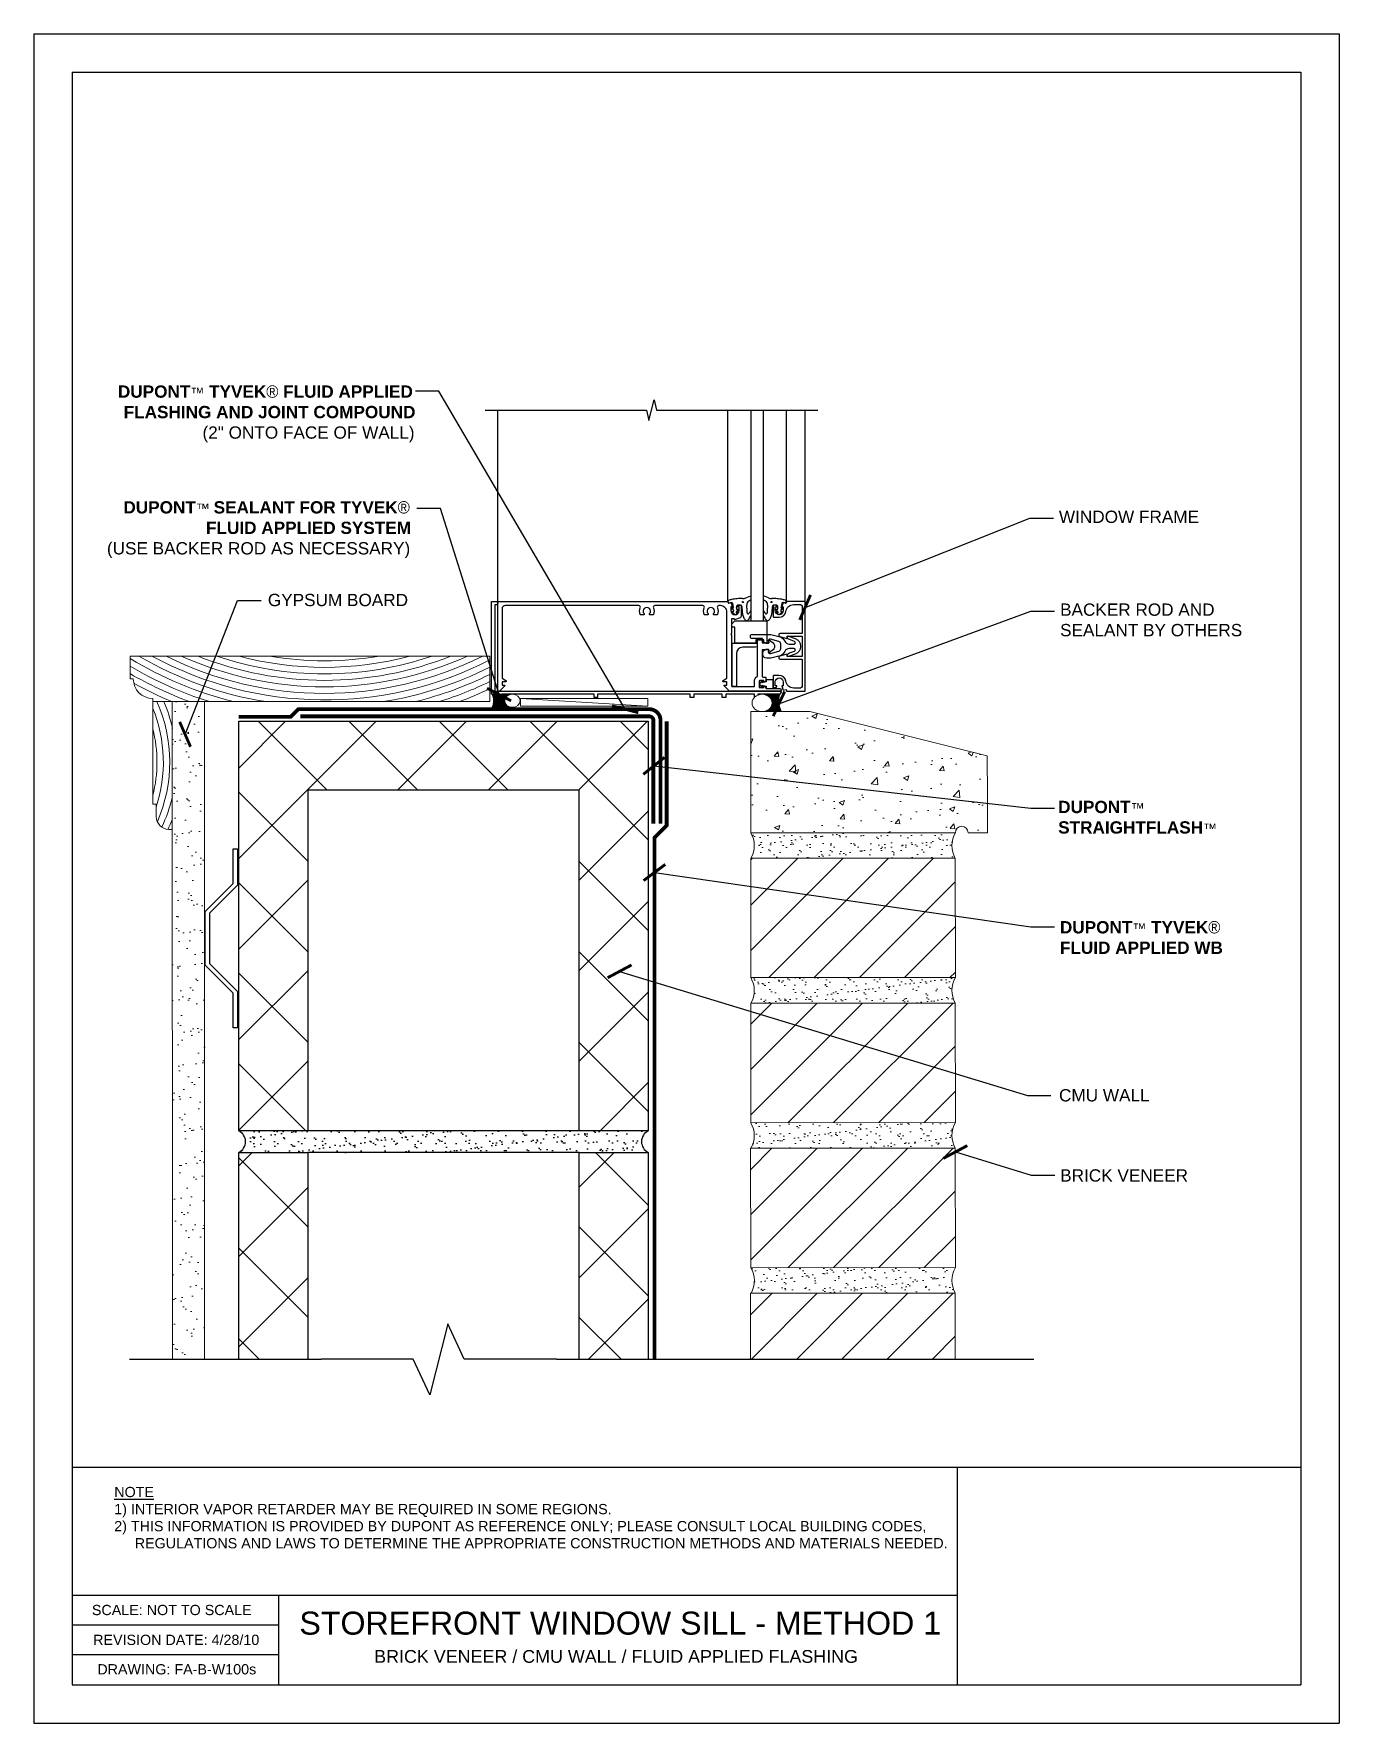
# Model space of a CAD drawing. Extents: x 279 to 304.5, y 2 to 35.
import ezdxf

# ---------------------------------------------------------------- set-up
doc = ezdxf.new("R2010")
doc.units = 0
doc.header["$LTSCALE"] = 1.5
doc.header["$MEASUREMENT"] = 0
doc.linetypes.add('DASHED2', pattern=[0.375, 0.25, -0.125])
doc.layers.get('0').update_dxf_attribs({"color": 8, "linetype": 'CONTINUOUS'})
for name, color, linetype in [('8x11-ttb$0$B', 5, 'CONTINUOUS'), ('CMU', 250, 'CONTINUOUS'), ('DuPont Self-Adhered Flashing', 252, 'CONTINUOUS'), ('SEALANT', 250, 'CONTINUOUS'), ('Storefront Window', 250, 'CONTINUOUS'), ('STRUCTURE', 250, 'CONTINUOUS'), ('TEXT', 7, 'CONTINUOUS'), ('Tyvek FA Flashing and Joint Treatment', 150, 'DASHED2'), ('Tyvek FA WB', 10, 'DASHED2')]:
    doc.layers.add(name, color=color, linetype=linetype)
for name, color, linetype, lineweight in [('A-Backer Rod', 250, 'CONTINUOUS', 15), ('A-Sealant', 250, 'CONTINUOUS', 15), ('brick', 250, 'CONTINUOUS', 5), ('Gyp Board', 250, 'CONTINUOUS', 20), ('Shims', 250, 'CONTINUOUS', 25), ('Wood', 250, 'CONTINUOUS', 20)]:
    doc.layers.add(name, color=color, linetype=linetype, lineweight=lineweight)
doc.layers.add('VIEWPORT', color=7, linetype='CONTINUOUS', plot=False)
doc.styles.add('DETAILS', font='sanss___.ttf', dxfattribs={"height": 1})
doc.dimstyles.new('ARCH_1_1-2_IN', dxfattribs={"dimscale": 0, "dimtxt": 0.09375, "dimasz": 0.09375, "dimexe": 0.0625, "dimexo": 0.0625, "dimgap": 0.0625, "dimtad": 1, "dimdec": 4, "dimlfac": 8, "dimzin": 3, "dimdsep": 46, "dimlunit": 4, "dimtxsty": 'Standard', "dimblk1": 'ARCHTICK', "dimblk2": 'ARCHTICK', "dimsah": 1, "dimcen": 0.0625, "dimdle": 0.0625, "dimclrd": 256, "dimclre": 256, "dimclrt": 256, "dimadec": 0, "dimazin": 0, "dimtfac": 1, "dimtdec": 4, "dimtmove": 0, "dimatfit": 3, "dimldrblk": 'ARCHTICK', "dimfxl": 1, "dimfrac": 2, "dimtolj": 1, "dimtzin": 0, "dimlwd": -1, "dimlwe": -1, "dimarcsym": 0})
pattern_1 = [(37.50000000000001, (178.3691085009879, 174.1553081986404), (-0.009449003716441223, 0.2890235653519738), [0, -0.228, 0, -0.255, 0, -0.24375]), (7.499999999999999, (178.3691085009879, 174.1553081986404), (0.2654665057901591, 0.423321909784461), [0, -0.123, 0, -0.2055, 0, -0.07875]), (327.5, (178.1846085009879, 174.1553081986404), (0.4671212792627242, 0.0008488580305446746), [0, -0.075, 0, -0.27, 0, -0.3525]), (317.5, (178.1846085009879, 174.1553081986404), (0.450918990685844, 0.1316513347401374), [0, -0.0375, 0, -0.177, 0, -0.2025])]

msp = doc.modelspace()

# ---------------------------------------------------------------- texts
at = {"layer": 'TEXT', "attachment_point": 1, "style": 'DETAILS'}
for s, insert, char_height, width in [('\\pi0.84952;{\\fSansSerif|b1|i0|c2|p2;DUPONT\\fArial|b0|i0|c0|p32;\\H0.8125x;™\\fSansSerif|b1|i0|c2|p2;\\H1.2308x; TYVEK\\fSymbol|b0|i0|c2|p18;â\\fSansSerif|b1|i0|c2|p2; FLUID APPLIED \\P\\pi0.96236;FLASHING AND JOINT COMPOUND\\fSansSerif|b0|i0|c2|p2; \\P\\pi2.5022;(2" ONTO FACE OF WALL)}', (279.7700346674609, 28.12896312279622, 2.979996827461446e-09), 0.239999999976, 6.521350676943849), ('\\pi1.5423;{\\fSansSerif|b1|i0|c2|p2;DUPONT\\fArial|b0|i0|c0|p32;\\H0.8125x;™\\fArial|b1|i0|c0|p32; \\H1.2308x;SEALANT FOR TYVEK\\fSymbol|b0|i0|c2|p18;â\\fArial|b0|i0|c0|p32; \\P\\pi3.1562;\\fArial|b1|i0|c0|p32;FLUID APPLIED SYSTEM\\P\\pi1.2207;\\fArial|b0|i0|c0|p32;\\H0.99998x;(USE BACKER ROD AS NECESSARY)}', (279.1846833739353, 25.86773493802247, 2.979996827461446e-09), 0.239999999976, 7.112845512646311), ('WINDOW FRAME', (299.0014377962702, 25.68326061697206, 2.979996827461446e-09), 0.239999999976, 6.521350676943849), ('GYPSUM BOARD', (283.5490445935798, 24.05805088612942, 2.979996827461446e-09), 0.239999999976, 6.521350676943849), ('BACKER ROD AND\\PSEALANT BY OTHERS', (299.0243469024691, 23.86982798270787, 2.979996827461446e-09), 0.239999999976, 6.521350676943849), ('{\\fSansSerif|b1|i0|c2|p2;DUPONT\\fArial|b0|i0|c0|p32;\\H0.8125x;™\\fArial|b1|i0|c0|p32; \\P\\H1.2308x;STRAIGHTFLASH\\fArial|b0|i0|c0|p32;\\H0.81248x;™}', (298.9866377300776, 20.01549247999486, 2.979996827461446e-09), 0.239999999976, 6.521350676943849), ('{\\fSansSerif|b1|i0|c2|p2;DUPONT\\fArial|b0|i0|c0|p32;\\H0.8125x;™\\fSansSerif|b1|i0|c2|p2;\\H1.2308x; TYVEK\\fSymbol|b0|i0|c2|p18;â\\fSansSerif|b1|i0|c2|p2; \\PFLUID APPLIED WB}', (299.0204955730945, 17.66515240901754, 2.979996827461446e-09), 0.239999999976, 6.521350676943849), ('CMU WALL', (299.0030908974477, 14.38290157076881, 2.979996827461446e-09), 0.239999999976, 6.521350676943849), ('BRICK VENEER', (299.0265782620756, 12.81749103151071, 2.979996827461446e-09), 0.239999999976, 6.521350676943849), ('{\\LNOTE\\P}1) INTERIOR VAPOR RETARDER MAY BE REQUIRED IN SOME REGIONS.\\P\\pi-0.4,l0.4;2) THIS INFORMATION IS PROVIDED BY DUPONT AS REFERENCE ONLY; PLEASE CONSULT LOCAL BUILDING CODES, REGULATIONS AND LAWS TO DETERMINE THE APPROPRIATE CONSTRUCTION METHODS AND MATERIALS NEEDED.', (280.548081246588, 6.614203653627122, 5.959993654922892e-09), 0.2, 16.26451670448571), ('\\pi-0.033334,l0.033334,t0.1;SCALE: NOT TO SCALE', (280.1115735733529, 4.309273960608615, 2.979996827461446e-09), 0.2, 16.26451670448571), ('\\pi0.61966;{\\H0.9x;STOREFRONT WINDOW SILL - METHOD 1 \\P\\pi2.0817;\\H0.55556x;BRICK VENEER / CMU WALL / FLUID APPLIED FLASHING}', (283.5445473111981, 4.177565768573402, 2.979996827461446e-09), 0.5, 13.39364764594225), ('\\pi-0.033334,l0.033334,t0.1;DRAWING: FA-B-W100s', (280.2178161588982, 3.151201285980392, 2.979996827461446e-09), 0.2, 16.26451670448571)]:
    msp.add_mtext(s, dxfattribs=dict(at, insert=insert, char_height=char_height, width=width))

# ---------------------------------------------------------------- blocks, each defined once
blk = doc.blocks.new('_ArchTick')
at = {"color": 0, "linetype": 'ByBlock', "const_width": 0.15}
blk.add_lwpolyline([(-0.5, -0.5), (0.5, 0.5)], dxfattribs=at)
blk = doc.blocks.new('Revsion Date')
at = {"layer": 'TEXT', "insert": (0.000131622949083976, 0.2031688605532622, 2.979996827461446e-09), "char_height": 0.2, "width": 16.26451670448571, "attachment_point": 1, "style": 'DETAILS'}
blk.add_mtext('\\pi-0.033334,l0.033334,t0.1;REVISION DATE: 4/28/10', dxfattribs=at)

# ---------------------------------------------------------------- hatches: boundary and pattern name
at = {"layer": 'brick', "lineweight": 15}
h = msp.add_hatch(dxfattribs=at)
h.set_pattern_fill('AR-CONC', color=256, scale=0.15, style=0)
h.set_pattern_definition([(49.99999999999999, (178.3691085009879, 174.1553081986404), (1.07589027390113, -0.09412820247389266), [0.1125, -1.2375]), (355, (178.3691085009879, 174.1553081986404), (-0.2081270004195, 1.128288200550018), [0.09, -0.9899999999999999]), (100.4514, (178.4587660209879, 174.1474641886404), (0.8677640725710324, 1.03415931309143), [0.0956102849999999, -1.051713167999998]), (46.18420000000001, (178.3691085009879, 174.4553081986404), (1.600861572938467, -0.2482785214935271), [0.16875, -1.85625]), (96.6356, (178.5025136184879, 174.4346182381404), (1.401994058323055, 1.461176806350662), [0.1434154319999998, -1.577569499999998]), (351.1842, (178.3691085009879, 174.4553081986404), (1.401992917700441, 1.461177901387987), [0.135, -1.485]), (21, (178.5191085009879, 174.3803081986404), (0.8953605781776924, -0.6039283359980082), [0.1125, -1.2375]), (326.0000000000001, (178.5191085009879, 174.3803081986404), (0.3649729978823726, 1.087725067570279), [0.09, -0.9899999999999999]), (71.4514, (178.5937218504879, 174.3299807896404), (1.260333942872235, 0.4837957450649286), [0.095610285, -1.051713168]), (37.50000000000001, (178.3691085009879, 174.1553081986404), (0.018239782975936, 0.4993407807469672), [0, -0.9779999999999999, 0, -1.005, 0, -0.9937499999999999]), (7.499999999999999, (178.3691085009879, 174.1553081986404), (0.3946043061632229, 0.5916175678235404), [0, -0.573, 0, -0.9555, 0, -0.37875]), (327.5, (178.0346085009879, 174.1553081986404), (0.8007336542586136, -0.0338323076015697), [0, -0.375, 0, -1.17, 0, -1.5525]), (317.5, (177.8846085009879, 174.1553081986404), (0.8747792540135794, 0.1501574734984764), [0, -0.4875, 0, -0.7769999999999999, 0, -1.1025])])
edge = h.paths.add_edge_path()
edge.add_line((296.6238914215507, 19.39171896284319), (292.9822142742928, 19.39171896284319))
edge.add_line((292.9822142742928, 19.39171896284319), (292.9822142742928, 21.06995702072896))
edge.add_line((292.9822142742928, 21.06995702072896), (292.9822142742928, 21.75760445043309))
edge.add_line((292.9822142742928, 21.75760445043309), (294.1383635080297, 21.75760445043309))
edge.add_line((294.1383635080297, 21.75760445043309), (297.6019086531534, 20.89171816415225))
edge.add_line((297.6019086531534, 20.89171816415225), (297.6033122384229, 20.1083252868755))
edge.add_line((297.6033122384229, 20.1083252868755), (297.6033122384229, 19.39193593101274))
edge.add_line((297.6033122384229, 19.39193593101274), (297.2283122384229, 19.39193593101274))
edge.add_arc((297.1033122384229, 19.39193593101274), 0.125, 0, 180)
edge.add_line((296.9783122384229, 19.39193593101274), (296.6238914215507, 19.39193593101274))
at = {"layer": 'brick'}
h = msp.add_hatch(dxfattribs=at)
h.set_pattern_fill('AR-SAND', color=256, scale=0.15, style=0)
h.set_pattern_definition(pattern_1)
edge = h.paths.add_edge_path()
edge.add_line((292.9837622007831, 18.89407510536495), (296.9769053236654, 18.89672620940496))
edge.add_arc((297.3969481983992, 19.14290864718589), 0.4868693965391097, 149.2667922168358, 210.374091206803, ccw=False)
edge.add_line((296.9784565782813, 19.39171896284319), (292.9822142742928, 19.39171896284327))
edge.add_arc((292.5589141914326, 19.14157794729144), 0.4916843375690849, -30.22370756333339, 30.58014467202571, ccw=False)
h = msp.add_hatch(dxfattribs=at)
h.set_pattern_fill('_USER', color=256, scale=0.625, angle=45, style=0, pattern_type=0)
h.set_pattern_definition([(45, (-76.84190463290682, -71.65662656257297), (-0.4419417382415922, 0.4419417382415922), [])])
h.paths.add_polyline_path([(292.9837622007831, 18.89407510536495), (296.9769053250279, 18.89672415561762), (296.9784532501559, 16.56340240178571), (292.982214274293, 16.56075129774581)])
h = msp.add_hatch(dxfattribs=at)
h.set_pattern_fill('AR-SAND', color=256, scale=0.15, style=0)
h.set_pattern_definition(pattern_1)
edge = h.paths.add_edge_path()
edge.add_line((296.9784532501559, 10.89673573511914), (292.9859752967748, 10.89408712614065))
edge.add_arc((292.5582742075204, 10.6427558927863), 0.4960802461384912, -29.732239076246685, 30.439896380095092, ccw=False)
edge.add_line((292.9890467757094, 10.39672620940507), (296.9769053236656, 10.39672620940507))
edge.add_arc((297.4061543394104, 10.64540450176484), 0.4960802461385166, 149.560103619913, 210.0851456523471, ccw=False)
edge = h.paths.add_edge_path()
edge.add_line((296.9784532501559, 13.73006906845245), (292.9822142742929, 13.7274179644125))
edge.add_arc((292.5545131850386, 13.47608673105807), 0.4960802461384364, 12.252309427422517, 30.439896380110326, ccw=False)
edge.add_line((293.0392939898611, 13.5813634230864), (293.0464077723512, 13.54039322825175))
edge.add_arc((292.5545131850322, 13.47608673105809), 0.4960802461448134, -3.5787681338215975, 7.448167104261813, ccw=False)
edge.add_line((293.0496260389463, 13.44512106451969), (293.043725337451, 13.39382446424747))
edge.add_arc((292.5545131850386, 13.47608673105816), 0.4960802461384079, 330.26809278390283, 350.45486436981884, ccw=False)
edge.add_line((292.9852871782371, 13.23005954273833), (296.9769053236656, 13.23005954273833))
edge.add_arc((297.4061543394103, 13.47873783509818), 0.4960802461384073, 149.5601036199082, 210.0851456523646, ccw=False)
edge = h.paths.add_edge_path()
edge.add_line((296.9784532501559, 16.56340240178571), (292.9822142742929, 16.56075129774581))
edge.add_arc((292.5545131850386, 16.30942006439149), 0.4960802461383806, -30.08514565237209, 30.439896380099412, ccw=False)
edge.add_line((292.9837622007832, 16.06074177203161), (296.9769053236656, 16.06339287607165))
edge.add_arc((297.4061543394103, 16.31207116843146), 0.4960802461383931, 149.5601036199111, 210.0851456523617, ccw=False)
h = msp.add_hatch(dxfattribs=at)
h.set_pattern_fill('_USER', color=256, scale=0.625, angle=45, style=0, pattern_type=0)
h.set_pattern_definition([(45, (178.3691085009879, 174.1553081986404), (-0.4419417382415922, 0.4419417382415922), [])])
h.paths.add_polyline_path([(292.9837622007832, 16.06074177203163), (296.9769053236654, 16.06339287607165), (296.9784532501559, 13.73006906845245), (292.9837622007832, 13.73006906845245)])
h = msp.add_hatch(dxfattribs=at)
h.set_pattern_fill('_USER', color=256, scale=0.625, angle=45, style=0, pattern_type=0)
h.set_pattern_definition([(45, (178.3691085009878, 171.3219748653073), (-0.4419417382415922, 0.4419417382415922), [])])
h.paths.add_polyline_path([(292.9837622007831, 13.22740843869855), (296.9769053236653, 13.23005954273856), (296.9784532501558, 10.89673573511936), (292.9837622007831, 10.89673573511936)])
h = msp.add_hatch(dxfattribs=at)
h.set_pattern_fill('_USER', color=256, scale=0.625, angle=45, style=0, pattern_type=0)
h.set_pattern_definition([(45, (178.3691085009879, 168.4886415319738), (-0.4419417382415922, 0.4419417382415922), [])])
h.paths.add_polyline_path([(292.9837622489657, 9.11087889115106), (296.977657594537, 9.110880157544756), (296.9769053236654, 10.39672620940505), (292.9837622007832, 10.39407510536503)])
at = {"layer": 'CMU'}
h = msp.add_hatch(dxfattribs=at)
h.set_pattern_fill('ANSI37', color=256, scale=10, style=0)
h.set_pattern_definition([(45, (-213.9988518759426, -71.50726222722668), (-0.8838834764831843, 0.8838834764831844), []), (135, (-213.9988518759426, -71.50726222722668), (-0.8838834764831844, -0.8838834764831843), [])])
h.paths.add_polyline_path([(290.9800539622776, 21.56811082484504), (289.6326855412237, 21.56811082484504), (284.3274223833291, 21.56811082484504), (282.9800539622751, 21.56811082484504), (282.9800539622751, 13.56811082484469), (284.3274223833291, 13.56811082484469), (284.3274223833291, 20.22074240379109), (289.6326855412237, 20.22074240379109), (289.6326855412239, 13.56811082484469), (290.9800539622776, 13.56811082484469)])
h = msp.add_hatch(dxfattribs=at)
h.set_pattern_fill('AR-SAND', color=256, scale=0.15, style=0)
h.set_pattern_definition([(37.50000000000001, (-127.0638196105963, 0.5887882811710767), (-0.009449003716441223, 0.2890235653519738), [0, -0.228, 0, -0.255, 0, -0.24375]), (7.499999999999999, (-127.0638196105963, 0.5887882811710767), (0.2654665057901591, 0.423321909784461), [0, -0.123, 0, -0.2055, 0, -0.07875]), (327.5, (-127.2483196105964, 0.5887882811710767), (0.4671212792627242, 0.0008488580305446746), [0, -0.075, 0, -0.27, 0, -0.3525]), (317.5, (-127.2483196105964, 0.5887882811710767), (0.450918990685844, 0.1316513347401374), [0, -0.0375, 0, -0.177, 0, -0.2025])])
h.paths.add_polyline_path([(289.6326855412239, 13.14705819326576), (290.9800539622776, 13.14705819326576, -0.626566807474878), (290.9800539622777, 13.56811082484475), (282.9800539622753, 13.56811082484469, -0.6265668074746842), (282.9800539622754, 13.14705819326576), (284.3274223833291, 13.14705819326576)])
h = msp.add_hatch(dxfattribs=at)
h.set_pattern_fill('ANSI37', color=256, scale=10, style=0)
h.set_pattern_definition([(45, (-127.0638196105963, 0.5887882811710767), (-0.8838834764831843, 0.8838834764831844), []), (135, (-127.0638196105963, 0.5887882811710767), (-0.8838834764831844, -0.8838834764831843), [])])
h.paths.add_polyline_path([(284.3274223833291, 13.14705819326576), (282.9800539622752, 13.14705819326576), (282.9800539622752, 9.110877687946466), (284.3274223833291, 9.110877687946445)])
h.paths.add_polyline_path([(289.6326855412238, 9.110877828583835), (290.9800539622776, 9.110878255810565), (290.9800539622776, 13.14705819326576), (289.6326855412237, 13.14705819326576)])
at = {"layer": 'Gyp Board'}
h = msp.add_hatch(dxfattribs=at)
h.set_pattern_fill('AR-SAND', color=256, scale=0.25, style=0)
h.set_pattern_definition([(37.50000000000001, (273.0864722394701, 13.03817852011872), (-0.01574833952740204, 0.4817059422532897), [0, -0.38, 0, -0.425, 0, -0.40625]), (7.499999999999999, (273.0864722394701, 13.03817852011872), (0.4424441763169318, 0.7055365163074351), [0, -0.205, 0, -0.3425, 0, -0.13125]), (327.5, (272.7789722394701, 13.03817852011872), (0.7785354654378738, 0.001414763384241124), [0, -0.125, 0, -0.45, 0, -0.5875]), (317.5, (272.7789722394701, 13.03817852011872), (0.7515316511430733, 0.2194188912335623), [0, -0.0625, 0, -0.295, 0, -0.3375])])
h.paths.add_polyline_path([(282.3110510622616, 21.95211481108961), (281.6860510622616, 21.95211481108961), (281.6860510622616, 21.53964309256759), (281.6860510622616, 9.110877687946498), (282.3110510622616, 9.11087768794647)])
at = {"layer": 'SEALANT'}
h = msp.add_hatch(color=256, dxfattribs=at)
h.dxf.hatch_style = 1
edge = h.paths.add_edge_path()
edge.add_arc((287.6696570479539, 21.96958563028582), 0.279417059461516, 333.1394719912861, 386.86052800861216, ccw=False)
edge.add_line((287.9189275235653, 21.84333935071075), (288.3267016907063, 21.84333935071075))
edge.add_ellipse((288.3267016907076, 21.96958563028582), major_axis=(0.1517510156975689, -9.291762901112102e-18), ratio=0.8319303761802328, start_angle=90, end_angle=270, ccw=False)
edge.add_line((288.3267016907025, 22.09583190986055), (287.9189275235656, 22.09583190986032))
h = msp.add_hatch(color=256, dxfattribs=at)
h.dxf.hatch_style = 1
edge = h.paths.add_edge_path()
edge.add_ellipse((293.2027818901217, 21.92643144179601), major_axis=(0.1957053281349535, 0), ratio=0.8626591466456875, start_angle=-90, end_angle=90, ccw=False)
edge.add_line((293.2027818901223, 21.75760445043312), (293.5831763897695, 21.75760445043312))
edge.add_arc((293.9466725974347, 21.9631320515748), 0.4175776428618173, 161.5539522798519, 209.4846354654234, ccw=False)
edge.add_line((293.5505492490853, 22.09525843315893), (293.2027818901231, 22.09525843315893))

# ---------------------------------------------------------------- linework, layer by layer
at = {"layer": '8x11-ttb$0$B', "color": 7}
for p, q in [((279.726579335733, 34.24780129109314, 2.979996827461446e-09), (279.726579335733, 2.74780129109314, 2.979996827461446e-09)), ((279.726579335733, 34.24780129109314, 2.979996827461446e-09), (303.726579335733, 34.24780129109314, 2.979996827461446e-09)), ((303.726579335733, 34.24780129109314, 2.979996827461446e-09), (303.726579335733, 2.74780129109314, 2.979996827461446e-09)), ((279.726579335733, 4.498467555936543, 2.979996827461446e-09), (297.015126348572, 4.498467555936543, 2.979996827461446e-09)), ((279.726579335733, 2.74780129109314, 2.979996827461446e-09), (303.726579335733, 2.74780129109314, 2.979996827461446e-09))]:
    msp.add_line(p, q, dxfattribs=at)
at = {"layer": '8x11-ttb$0$B', "color": 7, "elevation": 2.979996827461446e-09}
for points in [[(303.726579335733, 6.993121604363807), (279.726579335733, 6.993121604363807)], [(297.015126348572, 6.993121604363807), (297.015126348572, 2.74780129109314)], [(283.7542854970648, 4.498467555936543), (283.7542854970648, 2.74780129109314)], [(283.7542854970648, 3.914867555936542), (279.726579335733, 3.914867555936542)], [(283.7542854970648, 3.331267555936543), (279.726579335733, 3.331267555936543)]]:
    msp.add_lwpolyline(points, dxfattribs=at)
at = {"layer": 'A-Backer Rod'}
msp.add_ellipse((288.3267016907076, 21.96958563028554), major_axis=(0.1517510156975689, -9.291762901112107e-18), ratio=0.8319303761802328, dxfattribs=at)
at = {"layer": 'A-Backer Rod', "extrusion": (0, 0, -1)}
msp.add_ellipse((293.2027818901217, 21.92643144179604), major_axis=(0.1957053281349534, 0), ratio=0.8626591466456875, dxfattribs=at)
at = {"layer": 'A-Sealant'}
msp.add_arc((293.9466725974347, 21.96313205157469), 0.4175776428618391, 161.5539522798516, 209.4846354654127, dxfattribs=at)
at = {"layer": 'brick', "lineweight": 15}
msp.add_lwpolyline([(296.6238914215507, 19.39171896284319), (292.9822142742928, 19.39171896284319), (292.9822142742928, 21.06995702072896), (292.9822142742928, 21.75760445043309), (294.1383635080297, 21.75760445043309), (297.6019086531534, 20.89171816415225), (297.6033122384229, 20.1083252868755), (297.6033122384229, 19.39193593101274), (297.2283122384229, 19.39193593101274, 0.9999999999999999), (296.9783122384229, 19.39193593101274), (296.6238914215507, 19.39193593101274)], format="xyb", dxfattribs=at)
at = {"layer": 'brick'}
for points in [[(296.9784532501559, 16.56340240178577), (292.982214274293, 16.56075129774581), (292.9837622007831, 18.89407510536495), (296.9769053236654, 18.89672620940496), (296.9784532501559, 16.56340240178577, 0.2704061141941634), (296.9769053236656, 16.0633928760717, 0.9074311398367584), (296.9769053236656, 16.0633928760717, -0.1931272375800366)], [(296.9784532501559, 13.73006906845245), (292.982214274293, 13.7274179644125), (292.9837622007832, 16.06074177203161), (296.9769053236654, 16.06339287607165), (296.9784532501559, 13.73006906845245, 0.2704061141941634), (296.9769053236656, 13.23005954273839, 0.9074311398367584), (296.9769053236656, 13.23005954273839, -0.1931272375800366)], [(296.9784532501559, 10.89673573511914), (292.982214274293, 10.89408463107918), (292.9769053236654, 13.23005954273833), (296.9769053236654, 13.23005954273833), (296.9784532501559, 10.89673573511914, 0.2704061141941634), (296.9769053236656, 10.39672620940507, 0.9074311398367584), (296.9769053236656, 10.39672620940507, -0.1931272375800366)]]:
    msp.add_lwpolyline(points, format="xyb", dxfattribs=at)
msp.add_lwpolyline([(292.9798276581049, 9.11087888990349), (292.9769053236656, 10.39672620940507), (296.9769053236656, 10.39672620940507), (296.9777583536479, 9.110880157576702)], dxfattribs=at)
for centre, radius, start, end in [((292.5589141914326, 19.14157794729144), 0.4916843375690687, 329.7762924366651, 30.58014467201976), ((297.4061576675357, 19.14038772948888), 0.4960802461384045, 149.5601036199034, 210.0851456523678), ((292.5545131850386, 16.3094200643915), 0.4960802461384045, 329.9148543476322, 30.43989638009661), ((292.5545131850386, 13.47608673105819), 0.4960802461384045, 329.9148543476322, 30.43989638009661), ((292.5582742075205, 10.64275589278634), 0.4960802461384045, 329.9148543476322, 30.43989638009661)]:
    msp.add_arc(centre, radius, start, end, dxfattribs=at)
at = {"layer": 'CMU'}
for p, q in [((289.6326855412237, 20.22074240379109), (284.3274223833291, 20.22074240379109)), ((290.9800539622777, 13.56811082484475), (282.9800539622753, 13.56811082484469)), ((289.6326855412239, 13.14705819326576), (284.3274223833291, 13.14705819326576))]:
    msp.add_line(p, q, dxfattribs=at)
for points in [[(284.3274223833291, 20.22074240379109), (284.3274223833291, 13.56811082484469), (282.9800539622751, 13.56811082484469), (282.9800539622751, 21.56811082484504), (284.3274223833291, 21.56811082484504)], [(284.3274223833291, 21.56811082484504), (290.9800539622776, 21.56811082484504), (290.9800539622776, 13.56811082484469), (289.6326855412239, 13.56811082484469), (289.6326855412237, 20.22074240379109)], [(282.9800539622752, 9.11087768794647), (282.9800539622752, 13.14705819326576), (284.3274223833291, 13.14705819326576), (284.3274223833291, 9.110877687946441)], [(289.6326855412238, 9.110877828583824), (289.6326855412237, 13.14705819326576), (290.9800539622776, 13.14705819326576), (290.9800539622776, 9.110878255810576)]]:
    msp.add_lwpolyline(points, dxfattribs=at)
msp.add_lwpolyline([(282.410569720966, 17.82113273203211), (282.4105650340827, 16.83826343728506), (282.9579308449633, 16.29089240607283), (282.9579274661182, 15.58232705345992), (282.8737169398034, 15.58232745502389), (282.8737201523152, 16.25601166554256), (282.3263543414346, 16.8033826967548), (282.3263593609843, 17.85601427569017), (282.8737303921966, 18.40338008657071), (282.8737336047084, 19.07706429708958), (282.9579441310233, 19.07706389552558), (282.9579407521782, 18.36849854291248)], close=True, dxfattribs=at)
for centre, start, end in [((282.8780084680167, 13.35758450905521), 295.8602149818811, 64.1397850181189), ((291.0820994565363, 13.35758450905521), 115.8602149818811, 244.1397850181189)]:
    msp.add_arc(centre, 0.2339542958322982, start, end, dxfattribs=at)
at = {"layer": 'DuPont Self-Adhered Flashing', "const_width": 0.075}
msp.add_lwpolyline([(291.0800539622776, 19.56811082484504), (291.0800539622776, 21.58451082484504, 0.4142135623731242), (291.0000539622776, 21.66451082484505), (284.1800539622751, 21.66451082484503)], format="xyb", dxfattribs=at)
at = {"layer": 'Gyp Board'}
msp.add_lwpolyline([(281.6860510622616, 9.110877687946498), (281.6764960986523, 21.95211481108961), (282.3110510622616, 21.95211481108961), (282.3110510622616, 9.11087768794647)], dxfattribs=at)
at = {"layer": 'SEALANT', "linetype": 'Continuous'}
msp.add_line((290.9800539622776, 13.12213491491528), (290.9800539622776, 12.8463950422495), dxfattribs=at)
at = {"layer": 'SEALANT', "lineweight": 15}
msp.add_lwpolyline([(293.5179651136208, 21.91289608429508), (293.5325871015554, 21.90924058731144)], dxfattribs=at)
at = {"layer": 'Shims', "lineweight": 15}
msp.add_lwpolyline([(288.482777927192, 22.01651077696857), (290.9709510865848, 22.01651077696857), (290.9709510865848, 21.86560700649272), (288.482777927192, 21.86560700649272)], close=True, dxfattribs=at)
msp.add_lwpolyline([(290.9709510865848, 21.86560700649272), (288.482777927192, 22.01651077696857)], dxfattribs=at)
at = {"layer": 'Storefront Window'}
for p, q in [((288.0441341959316, 23.90775843315879), (288.0441341959316, 27.6450722190803)), ((292.5321341959316, 23.90775843315885), (292.5321341959316, 27.6450722190803)), ((293.6816787755109, 23.90775843315885), (293.6816787755109, 27.6450722190803)), ((294.043678775511, 23.90775843315879), (294.043678775511, 27.6450722190803)), ((292.5446203127789, 23.88139541269499), (292.5415682256805, 23.91752081520031)), ((292.6420885732149, 23.74303884567013), (292.598964391153, 23.76378114274945)), ((292.6227700995559, 23.87660962502389), (292.6405001759704, 23.7973388681815)), ((292.8862479629558, 23.97792919984187), (292.9813473887231, 24.01932315820108)), ((293.327109588066, 23.97792919984187), (293.2320101622988, 24.01932315820108)), ((293.571268977807, 23.74303884567013), (293.614393159869, 23.76378114274945)), ((293.590587451466, 23.87660962502389), (293.5728573750515, 23.7973388681815)), ((293.668737238243, 23.88139541269499), (293.6717893253415, 23.91752081520031)), ((292.6461715296108, 23.73771371957145), (292.6470892941038, 23.71959413846594)), ((293.5671860214111, 23.73771371957145), (293.5662682569181, 23.71959413846594))]:
    msp.add_line(p, q, dxfattribs=at)
for points in [[(287.7931341959317, 27.6450722190803), (290.943168775511, 27.6450722190803), (290.993188775511, 27.44509221908027), (291.093168775511, 27.84507221908029), (291.143168775511, 27.6450722190803), (294.2932233550904, 27.6450722190803)], [(292.981678775511, 27.6450722190803), (292.981678775511, 23.53275843315885), (293.231678775511, 23.53275843315885), (293.231678775511, 27.6450722190803)]]:
    msp.add_lwpolyline(points, dxfattribs=at)
msp.add_lwpolyline([(293.0531529787962, 22.03524885575263), (293.0531529787962, 22.09525843315885), (292.4950785713905, 22.09525843315885), (292.4950785713905, 22.03225843315886), (292.4250785713905, 22.03225843315886), (292.4250785713905, 22.09525843315885), (291.8670041639848, 22.09525843315885), (291.8670041639848, 22.03225843315886), (291.7970041639848, 22.03225843315886), (291.7970041639848, 22.09525843315885), (289.9905691799584, 22.09525843315885), (289.9905691799584, 22.03175843315881), (289.9205691799584, 22.03175843315881), (289.9205691799584, 22.09525843315885), (288.114134195932, 22.09525843315885), (288.114134195932, 22.03175843315881), (288.044134195932, 22.03175843315881), (288.044134195932, 22.09525843315885), (287.919134195932, 22.09525843315885), (287.919134195932, 23.90675843315881), (288.0128841959321, 23.90675843315881, -1), (288.0128841959321, 23.84425843315972), (287.981634195932, 23.84425843315881), (287.981634195932, 22.15775843315885), (293.5606528787962, 22.15775843315885, -0.577350269189628), (293.5736432598529, 22.13525843315881), (293.5505492490853, 22.09525843315885), (293.1231529787962, 22.09525843315885), (293.1231529787962, 22.0806516691454)], format="xyb", dxfattribs=at)
for points in [[(292.514678775511, 22.41116955874344), (292.514678775511, 23.70275843315881, 0.4142135623731034), (292.389678775511, 23.82775843315881), (292.3577140279381, 23.82775843315881, 0.5558234986353783), (292.3299146438852, 23.78304004235389, -0.236434646243465), (292.3291556949522, 23.65496155815885, -0.2822912805812141), (292.3157839901157, 23.64675843315882), (292.2678603439421, 23.64675843315882, -0.6446448688012341), (292.2565793947776, 23.67164479679519, 2.206052281035937), (292.1467781562442, 23.67164479679519, -0.6446448688013208), (292.1354972070799, 23.64675843315882), (292.0875735609062, 23.64675843315882, -0.2822912805812464), (292.0742018560697, 23.65496155815885, -0.236434646243558), (292.073442907137, 23.78304004235429, 0.5558234986353612), (292.0456435230838, 23.82775843315881), (291.1077140279381, 23.82775843315881, 0.5558234986355347), (291.0799146438851, 23.78304004235389, -0.236434646243559), (291.0791556949522, 23.65496155815885, -0.2822912805812567), (291.0657839901157, 23.64675843315882), (291.0178603439421, 23.64675843315882, -0.6446448688013702), (291.0065793947776, 23.67164479679519, 2.206052281035924), (290.8967781562442, 23.67164479679519, -0.6446448688014803), (290.8854972070799, 23.64675843315882), (290.8375735609062, 23.64675843315882, -0.2822912805812284), (290.8242018560697, 23.65496155815885, -0.2364346462434863), (290.823442907137, 23.78304004235417, 0.5558234986354615), (290.7956435230839, 23.82775843315881), (288.1861341959316, 23.82775843315881, 0.4142135623730951), (288.1241341959316, 23.76575843315885), (288.1241341959316, 22.41116955874344), (288.1952291876524, 22.36559584610188, -0.7490425318064292), (288.1871341959315, 22.33796765901741), (288.1241341959316, 22.33796765901741), (288.1241341959316, 22.27296765901741), (288.1707409117276, 22.27296765901741, -0.6603470238661271), (288.1757970677991, 22.26112665852355), (288.0928274903223, 22.17446954426993), (288.0928274903223, 22.15775843315885), (288.0441341959316, 22.15775843315885), (288.0441341959316, 23.90775843315879), (292.5321341959316, 23.90775843315885), (292.542679650477, 23.87775843315882), (292.5956787755109, 23.88775843315881), (292.624678775511, 23.80525843315883), (292.5956787755109, 23.80525843315883), (292.5956787755109, 23.72825843315883, 1), (292.7536787755109, 23.72825843315883), (292.7536787755109, 23.80525843315883), (292.7246787755109, 23.80525843315883), (292.7246787755109, 23.81725843315883, -0.414213562373134), (292.7446787755109, 23.83725843315881), (292.793678775511, 23.83725843315881), (292.793678775511, 23.61425843315885, -0.3224291363345259), (292.7766182875407, 23.59055265013592), (292.6666787755109, 23.55018838484966), (292.6666787755109, 23.57175843315883), (292.604678775511, 23.57175843315883), (292.604678775511, 23.2822584331588), (292.5896787755109, 23.26725843315882), (292.604678775511, 23.25225843315883), (292.6046787755109, 22.26275843315881, 0.4142135623731125), (292.619678775511, 22.24775843315882), (293.053678875511, 22.24775843315882), (293.053678875511, 22.34875843315882, -0.2953831756989194), (293.1156787755109, 22.44454982838812), (293.1156787755109, 23.1572584331588), (293.2056787755109, 23.1572584331588), (293.2056787755109, 23.10275843315884), (293.3350413996214, 23.10275843315884), (293.3307050921424, 23.15232265444507, -0.6309963913485143), (293.3384825445822, 23.15690327398642), (293.4002818539077, 23.11655649096667, -0.5417518471030809), (293.4001864378076, 22.94902535014313), (293.3384730946443, 22.90883487696817, -0.6302003646972343), (293.3307050921424, 22.91342185662745), (293.335021483286, 22.9627584331588), (293.2056787755109, 22.96275843315885), (293.2056787755109, 22.44875843315884, 0.4142135623731125), (293.2206787755109, 22.43375843315886), (293.263678675511, 22.4337584331588, -0.4142135623730605), (293.2786786755109, 22.41875843315881), (293.2786786755109, 22.36675843315885, -0.4142135623731367), (293.253678675511, 22.34175843315882), (293.238678675511, 22.34175843315882), (293.238678675511, 22.36375843315881), (293.158678875511, 22.36375843315881, 0.4142135623730604), (293.143678875511, 22.34875843315882), (293.143678875511, 22.24075843315882, 0.4142135623730605), (293.158678875511, 22.22575843315883), (293.238678675511, 22.22575843315883), (293.238678675511, 22.24775843315882), (293.253678675511, 22.24775843315882, -0.4142135623730951), (293.2786786755109, 22.22275843315884), (293.2786786755109, 22.20775843315886), (293.5511787755109, 22.20775843315886, -1), (293.5511787755109, 22.15775843315885), (292.5455300606997, 22.15775843315885), (292.5455300606997, 22.17446954426993), (292.4625604832228, 22.26112665852355, -0.660347023866325), (292.4676166392942, 22.27296765901741), (292.514678775511, 22.27296765901741), (292.514678775511, 22.33796765901741), (292.451678775511, 22.33796765901741, -0.7490425318063794), (292.4435837837901, 22.36559584610188)], [(293.4193988888034, 22.44625843315873), (293.4193988888034, 22.22825843315871), (293.4683988888033, 22.22825843315871, 0.4142135623730951), (293.4883988888034, 22.24825843315875), (293.4883988888034, 22.26025843315875), (293.4593988888034, 22.26025843315875), (293.4593988888034, 22.33725843315875, -1), (293.6173988888033, 22.33725843315875), (293.6173988888033, 22.26025843315875), (293.5883988888033, 22.26025843315875), (293.6173988888033, 22.17775843315871), (293.6703980138373, 22.18775843315871), (293.6813988888034, 22.15775843315873), (294.0433988888034, 22.15775843315873), (294.0433988888034, 23.90775843315873), (293.6813988888034, 23.90775843315873), (293.6703980138373, 23.8777584331587), (293.6173988888033, 23.88775843315875), (293.5883988888033, 23.80525843315871), (293.6173988888033, 23.80525843315871), (293.6173988888033, 23.72825843315871, -1), (293.4593988888034, 23.72825843315871), (293.4593988888034, 23.80525843315871), (293.4883988888034, 23.80525843315871), (293.4883988888034, 23.81725843315871, 0.4142135623730951), (293.4683988888033, 23.83725843315875), (293.4193988888034, 23.83725843315875), (293.4193988888034, 23.61925843315873, 0.414213562373043), (293.4393988888033, 23.59925843315875), (293.5383988888034, 23.59925843315875, 0.3770804301294552), (293.666336587782, 23.71173738052715, -0.3770804301294248), (293.8210519446864, 23.84775843315873), (293.9533988888033, 23.84775843315873, -0.4142135623730951), (293.9833988888034, 23.8177584331587), (293.9833988888034, 23.28204487478325), (293.5575752907403, 23.28204487478325, 0.8769746978767272), (293.5498106037363, 23.2230671309834), (293.683327428449, 23.18729083449801, 0.5773515995314432), (293.6955749157132, 23.19953827288236), (293.6902377934507, 23.21945668433227, -0.4931454260313212), (293.6998970517136, 23.2320448747833), (293.9833988888034, 23.2320448747833), (293.9833988888034, 22.8334719915344), (293.6998970517136, 22.8334719915344, -0.4931454260313071), (293.6902377934507, 22.84606018198542), (293.6955749157132, 22.86597859343533, 0.5773515995314307), (293.683327428449, 22.87822603181962), (293.5498106037363, 22.84244973533424, 0.8769746978767224), (293.5575752907403, 22.78347199153438), (293.9833988888034, 22.78347199153438), (293.9833988888034, 22.24775843315871, -0.4142135623730908), (293.9533988888033, 22.21775843315874), (293.8210519446864, 22.21775843315874, -0.3770804301294404), (293.666336587782, 22.35377948579031, 0.3770804301294486), (293.5383988888034, 22.46625843315871), (293.4393988888033, 22.46625843315871, 0.4142135623730951)], [(293.7300598934745, 23.07820814559528), (293.8279243849022, 23.07820814559528, 0.8390996311772737), (293.8364748884853, 23.12670046111498), (293.7356959817224, 23.16338098341851, -0.317837245195849), (293.6962197455043, 23.22031626926184, -0.5176380902049651), (293.7163494088586, 23.23427322642459), (293.8511041231342, 23.18522652150125, -0.315298788878987), (293.9537489807753, 23.03863447265866), (293.9537489807753, 23.02778181853199, -0.315298788878986), (293.8511041231342, 22.88118976968934), (293.7163494088587, 22.83214306476606, -0.5176380902051414), (293.6962197455044, 22.84610002192881, -0.3178372451957014), (293.7356959817224, 22.90303530777209), (293.8364748884853, 22.93971583007567, 0.8390996311772755), (293.8279243849022, 22.98820814559531), (293.7300598934745, 22.98820814559531, 0.304694561002323), (293.6467417682481, 22.93223886713878, -0.234468587772891), (293.5533704619883, 22.84994592941484), (293.3735322776712, 22.80175843315885), (293.2927346403861, 22.80175843315885, -0.4142135623730951), (293.2177346403862, 22.87675843315884), (293.2177346403862, 22.89789349708741, -0.2679491924310998), (293.2552346403861, 22.96284540237127), (293.2732538782726, 22.97324881421559, -0.1316524975874127), (293.2807538782727, 22.97525843315884), (293.319170655139, 22.97525843315884, -0.466307658155023), (293.3339427714343, 22.95765371049384), (293.3285490051555, 22.92706414185818, 0.5486187866266593), (293.365857809099, 22.89287692173946), (293.530076747929, 22.93687925378089, 0.3394542588633731), (293.5671357956738, 22.98517554509533), (293.5671357956738, 23.08124074609526, 0.3394542588633806), (293.530076747929, 23.1295370374097), (293.3656913516671, 23.17358397158557, 0.5486187866267026), (293.3283825477237, 23.1393967514669), (293.3339427714343, 23.10786315582385, -0.4663076581549861), (293.319170655139, 23.09025843315885), (293.2807538782727, 23.09025843315885, -0.1316524975873938), (293.2732538782726, 23.09226805210204), (293.2552346403861, 23.10267146394642, -0.2713314781362632), (293.2177406052998, 23.16856925583738, 0.4179124203606423), (293.2027417982825, 23.18375843315886), (293.005278867483, 23.18375843315886, -0.4142135623730777), (292.975278867483, 23.21375843315883), (292.975278867483, 23.23375843315881, -0.4142135623731123), (293.005278867483, 23.26375843315884), (293.3768889769946, 23.26375843315884), (293.5533704619883, 23.21647036177575, -0.2344685877728889), (293.6467417682481, 23.13417742405181, 0.3046945610023244)], [(292.8254419978722, 23.01525843315881, 0.4142135623730951), (292.7004419978722, 22.89025843315881), (292.7004419978722, 22.24775843315882), (292.6204419978721, 22.24775843315882), (292.6204419978721, 23.09525843315885), (293.1074419978721, 23.09525843315885), (293.1074419978721, 23.04625843315881, -0.4142135623730951), (293.0764419978722, 23.01525843315881)], [(293.19490079014, 22.31690923826602), (293.2175692425129, 22.34392444781992, 0.9999999999999398), (293.1984181314349, 22.35999413806212), (293.143678875511, 22.29475843315885), (293.1984181314349, 22.22952272825557, 1.000000000000095), (293.2175692425129, 22.24559241849772), (293.19490079014, 22.27260762805162), (293.2816788755109, 22.25280982214446), (293.2816788755109, 22.21075843315884), (293.422678975511, 22.21075843315884), (293.422678975511, 22.37875843315885), (293.2816788755109, 22.37875843315885), (293.2816788755109, 22.33670704417324)]]:
    msp.add_lwpolyline(points, format="xyb", close=True, dxfattribs=at)
msp.add_lwpolyline([(292.6733924433561, 23.09525843315885), (292.6733924433561, 23.40925843315881), (292.6125372624502, 23.40925843315881), (292.6108924433561, 23.47125843315882), (292.6728924433561, 23.53325843315884), (293.2983924433561, 23.53325843315884), (293.2983924433561, 23.09525843315885), (293.2363924433561, 23.09525843315885), (293.2363924433561, 23.15725843315886), (293.0803924433561, 23.15725843315886), (293.0803924433561, 23.09525843315885)], close=True, dxfattribs=at)
for centre, radius in [((292.828545989148, 23.89857598033984), 0.009999994), ((292.828545989148, 23.89857598033984), 0.009999998000000001), ((293.384811561874, 23.89857598033984), 0.009999994), ((293.384811561874, 23.89857598033984), 0.009999998000000001)]:
    msp.add_circle(centre, radius, dxfattribs=at)
for centre, radius, start, end in [((292.5515327262749, 23.9183626749886), 0.009999999999998899, 111.8614332739831, 184.829217112743), ((292.5545848133734, 23.88223727248328), 0.00999999999999946, 184.829217112743, 291.2410432505009), ((292.6988131159153, 23.55127740211242), 0.4055289000000025, 103.0801063395947, 111.8614332739831), ((292.6355399057878, 23.67396521944232), 0.2134523999999931, 96.93703176274299, 111.2410432505075), ((292.6012384337434, 23.77077117181915), 0.007350630999999883, 87.31435462762563, 251.9789134529463), ((292.6044587182461, 23.68062726912615), 0.09752886999999721, 76.30200842719563, 91.68974211223617), ((292.7981562620724, 22.99785408222465), 0.9674954000000038, 94.88853228587563, 101.3931788386635), ((292.6111906786325, 23.874091786451), 0.01184999999999929, 12.26748173085013, 96.93703176274299), ((292.6316848002707, 23.78219488248089), 0.007967245000000487, 238.7697396849681, 349.4419214387963), ((292.6202295463078, 23.79020795665014), 0.02148832999996489, 333.842469792678, 19.38112754672242), ((292.8189110379412, 23.7850267595577), 0.1192468, 164.7228771127428, 184.2067774127429), ((292.7521725445082, 23.78599575403496), 0.05308686, 190.5746171127421, 207.316717112744), ((292.7224810568921, 23.81564540157325), 0.01864066, 119.7692171127422, 177.7942151127428), ((292.7137459706491, 23.76770484365693), 0.01063895, 214.7589171127434, 278.0616171127455), ((292.7354080257855, 23.79306350671851), 0.04465169, 98.93839711274057, 119.7856671127406), ((292.650112325005, 24.21787184902053), 0.4652344, 278.0453171127394, 282.0482171127426), ((292.7812665583971, 23.55590124022632), 0.4111886000000021, 84.35233424558938, 99.17410095393207), ((292.7673501211394, 23.59007598966292), 0.2501091, 86.74782711274663, 98.94463711274072), ((292.7475370209505, 23.75973327771709), 0.003169448, 347.1813171127431, 95.72574711274294), ((292.7799138024634, 23.81126387933273), 0.02867408, 357.8316171127424, 86.74935711274196), ((293.1750472270558, 23.79628841143079), 0.3661788, 177.8300801127428, 190.8177171127427), ((292.8336970609571, 24.07351264311592), 0.1090769999999997, 263.7023221502837, 298.8015923723391), ((293.4581391934863, 23.75866923990179), 0.5549321999999999, 177.6985251127424, 183.9057722127421), ((293.1152582917882, 23.82891484328553), 0.212041, 164.559487112742, 176.9913501127418), ((292.2180413435502, 23.8087913189575), 0.6861788000000001, 357.6750171127421, 2.593517112741951), ((292.9605492561052, 23.86383547785914), 0.05429163, 109.2712171127396, 156.5916871127418), ((293.4254537542366, 23.03942129676255), 1.000018, 116.3656672711609, 118.8710271127431), ((292.7879037967853, 23.03942129676255), 1.000018, 61.12897288725694, 63.63433272883911), ((293.2528082949167, 23.86383547785914), 0.05429163, 23.40831288725823, 70.7287828872604), ((293.0980992592337, 23.82891484328553), 0.212041, 3.00864988725822, 15.44051288725798), ((292.7552183575357, 23.75866923990179), 0.5549321999999999, 356.0942277872579, 2.301474887257536), ((293.9953162074718, 23.8087913189575), 0.6861788000000001, 177.4064828872581, 182.3249828872579), ((293.3796604900648, 24.07351264311592), 0.1090769999999997, 241.1984076276681, 276.2976778497228), ((293.4320909926248, 23.55590124022632), 0.4111886000000021, 80.82589904606795, 95.64766575441062), ((293.0383103239661, 23.79628841143079), 0.3661788, 349.1822828872574, 2.169919887257225), ((293.4334437485585, 23.81126387933273), 0.02867408, 93.25064288725804, 182.1683828872576), ((293.4460074298826, 23.59007598966292), 0.2501091, 81.05536288725926, 93.25217288725987), ((293.4658205300714, 23.75973327771709), 0.003169448, 84.27425288725705, 192.8186828872569), ((293.5632452260169, 24.21787184902053), 0.4652344, 257.9517828872574, 261.9546828872605), ((293.4779495252365, 23.79306350671851), 0.04465169, 60.2143328872594, 81.06160288725944), ((293.4152012889496, 22.99785408222465), 0.9674954000000038, 78.6068211613365, 85.11146771412437), ((293.4996115803727, 23.76770484365693), 0.01063895, 261.9383828872611, 325.2410828872556), ((293.4908764941298, 23.81564540157325), 0.01864066, 2.205784887257133, 60.23078288725778), ((293.4611850065137, 23.78599575403496), 0.05308686, 332.6832828872559, 349.425382887258), ((293.3944465130808, 23.7850267595577), 0.1192468, 355.7932225872571, 15.2771228872572), ((293.5931280047142, 23.79020795665014), 0.02148832999996489, 160.6188724532776, 206.157530207322), ((293.5816727507512, 23.78219488248089), 0.007967245000000487, 190.5580785612037, 301.2302603150319), ((293.6088988327759, 23.68062726912615), 0.09752886999999721, 88.31025788776381, 103.6979915728044), ((293.6021668723894, 23.874091786451), 0.01184999999999929, 83.062968237257, 167.7325182691499), ((293.5778176452341, 23.67396521944232), 0.2134523999999931, 68.75895674949248, 83.062968237257), ((293.5145444351066, 23.55127740211242), 0.4055289000000025, 68.13856672601689, 76.91989366040526), ((293.6121191172784, 23.77077117181915), 0.007350630999999883, 288.0210865470537, 92.68564537237437), ((293.6587727376486, 23.88223727248328), 0.00999999999999946, 248.7589567494991, 355.1707828872571), ((293.661824824747, 23.9183626749886), 0.009999999999998899, 355.1707828872571, 68.13856672601689), ((292.6366748226454, 23.7116093981254), 0.0224316, 184.0379173127422, 229.9430171127413), ((292.6172266511816, 23.7089858212322), 0.003027116, 57.38171711273964, 164.0146071127425), ((292.667152339659, 23.79761750138141), 0.09870529, 240.7074171127442, 248.4217171127448), ((292.9535960982101, 24.08855787059133), 0.5148453, 229.9442171127425, 237.5001171127454), ((292.6389445186079, 23.72418110350844), 0.02005705, 246.1998171127443, 279.6898171127412), ((292.6311794829833, 23.73044663866102), 0.01666048999999861, 25.86081711274187, 49.096417112739), ((292.6373887845079, 23.71159244351577), 0.008709076999999999, 304.488917112745, 1.024217112742071), ((292.6237814054608, 23.71858973295292), 0.02332952, 342.9515171127426, 2.467517112742751), ((292.681753070885, 23.66185974627081), 0.008912183, 237.5372171127449, 298.1598171127429), ((292.6091689848549, 23.79758801121284), 0.162894, 298.1359171127459, 318.8948171127426), ((292.7718494939296, 23.69444728566185), 0.07361984, 162.9984871127429, 184.829217112743), ((292.7040017207014, 23.69167862588336), 0.006830666, 217.0270171127421, 315.7021171127429), ((292.7131873674646, 23.70874752211427), 0.01378669, 119.7526071127395, 148.3834171127415), ((292.4697926011735, 24.07954239522894), 0.4297797, 303.3948171127403, 309.8331171127433), ((292.8281032998838, 23.51420220806835), 0.2098549, 118.1629271127429, 124.6129071127447), ((292.7312490872354, 23.69737268567945), 0.002865378, 49.43821711274214, 140.2202671127419), ((292.7259954999628, 23.69588713367119), 0.008003958, 318.9327171127421, 27.22011711274273), ((292.7353725302086, 23.76153057846784), 0.0154608, 308.9378171127445, 350.7961171127421), ((291.6213215014407, 23.49944672002329), 1.215661, 6.856717112742174, 10.81631711274166), ((293.0884705614031, 23.70053996880921), 0.2661386, 192.1642171127426, 210.0641171127432), ((292.9352426002055, 23.61185549831282), 0.08911234, 210.0609171127428, 222.4640171127404), ((292.9164805190173, 23.59053932298775), 0.06095632, 219.586317112744, 243.6041171127387), ((292.9053013467127, 23.56891442632713), 0.03647031, 244.2391171127383, 284.1869171127438), ((293.0329929205604, 23.72846265318117), 0.1287155, 183.4706711127417, 201.8170171127433), ((292.9296241239333, 23.68560330170635), 0.01688002, 197.1703171127421, 293.9506171127425), ((292.8845549244834, 23.5887844057101), 0.06270373, 298.2469171127441, 326.1654171127396), ((292.9124101123804, 23.71557150864732), 0.05138043, 297.9308171127441, 322.4588171127417), ((291.9283730479125, 24.22970452681915), 1.213666, 326.1661171127426, 330.1807140062206), ((292.1386393253953, 24.21754282588921), 0.9734621999999999, 326.7858171127441, 329.9605968465543), ((294.0747182256266, 24.21754282588921), 0.9734621999999999, 210.0394031534458, 213.214182887255), ((294.2849845031094, 24.22970452681915), 1.213666, 209.8192859937794, 213.8338828872565), ((293.3009474386415, 23.71557150864732), 0.05138043, 217.5411828872583, 242.0691828872559), ((293.3288026265386, 23.5887844057101), 0.06270373, 213.8345828872604, 241.7530828872559), ((293.2837334270887, 23.68560330170635), 0.01688002, 246.0493828872575, 342.8296828872579), ((293.3080562043092, 23.56891442632713), 0.03647031, 255.8130828872562, 295.7608828872617), ((293.1803646304614, 23.72846265318117), 0.1287155, 338.1829828872568, 356.5293288872583), ((293.2968770320047, 23.59053932298775), 0.06095632, 296.3958828872613, 320.413682887256), ((293.2781149508164, 23.61185549831282), 0.08911234, 317.5359828872596, 329.9390828872572), ((293.1248869896189, 23.70053996880921), 0.2661386, 329.9358828872568, 347.8357828872574), ((294.5920360495812, 23.49944672002329), 1.215661, 169.1836828872583, 173.1432828872578), ((293.4779850208133, 23.76153057846784), 0.0154608, 189.2038828872579, 231.0621828872555), ((293.7435649498485, 24.07954239522894), 0.4297797, 230.1668828872567, 236.6051828872597), ((293.4873620510591, 23.69588713367119), 0.008003958, 152.7798828872573, 221.067282887258), ((293.4821084637865, 23.69737268567945), 0.002865378, 39.77973288725807, 130.5617828872579), ((293.6041885661671, 23.79758801121284), 0.162894, 221.1051828872573, 241.8640828872541), ((293.3852542511382, 23.51420220806835), 0.2098549, 55.38709288725532, 61.83707288725711), ((293.5093558303206, 23.69167862588336), 0.006830666, 224.2978828872571, 322.9729828872578), ((293.5001701835574, 23.70874752211427), 0.01378669, 31.61658288725762, 60.2473928872605), ((293.4415080570923, 23.69444728566185), 0.07361984, 355.1707828872571, 17.00151288725706), ((293.5316044801369, 23.66185974627081), 0.008912183, 241.8401828872571, 302.462782887255), ((293.2597614528117, 24.08855787059133), 0.5148453, 302.4998828872605, 310.0557828872575), ((293.5895761455611, 23.71858973295292), 0.02332952, 177.5324828872572, 197.0484828872575), ((293.5821780680386, 23.73044663866102), 0.01666048999999861, 130.903582887261, 154.1391828872581), ((293.5759687665139, 23.71159244351577), 0.008709076999999999, 178.975782887258, 235.511082887255), ((293.574413032414, 23.72418110350844), 0.02005705, 260.3101828872588, 293.8001828872557), ((293.546205211363, 23.79761750138141), 0.09870529, 291.5782828872551, 299.2925828872558), ((293.5766827283765, 23.7116093981254), 0.0224316, 310.0569828872588, 355.9620826872577), ((293.5961308998403, 23.7089858212322), 0.003027116, 15.98539288725752, 122.6182828872604)]:
    msp.add_arc(centre, radius, start, end, dxfattribs=at)
at = {"layer": 'STRUCTURE'}
for p, q in [((280.8437434381314, 9.110877687946498), (284.5891497516683, 9.110877687946441)), ((289.1891497516684, 9.11087768794647), (298.5110700241227, 9.110880643762755))]:
    msp.add_line(p, q, dxfattribs=at)
msp.add_lwpolyline([(289.1891497516684, 9.11087768794647), (287.3829144197505, 9.110880643762755), (287.0666837114704, 9.796206957304378), (286.7116157918663, 8.41183870026748), (286.3891867766195, 9.110877687946413), (284.5891497516683, 9.110877687946441)], dxfattribs=at)
at = {"layer": 'Tyvek FA Flashing and Joint Treatment', "ltscale": 0.5, "flags": 128}
msp.add_lwpolyline([(291.2200539622776, 19.56811082484504, 0.075, 0.075, 0), (291.2200539622776, 21.58451082484504, 0.075, 0.075, 0.4142135623730125), (291.0000539622776, 21.80451082484501, 0.075, 0.075, 0), (284.1451978011294, 21.80451082484504, 0.075, 0.075, 0), (283.9961577116551, 21.65547073537076, 0.075, 0.075, 0), (282.9800539622751, 21.65547073537076, 0, 0, 0)], format="xyseb", dxfattribs=at)
at = {"layer": 'Tyvek FA WB', "flags": 128}
msp.add_lwpolyline([(291.1000539622776, 9.110878293860452, 0.075, 0.075, 0), (291.1000539622776, 19.29363267423187, 0.075, 0.075, 0), (291.3400539622776, 19.53363267423188, 0.075, 0.075, 0), (291.3400539622776, 21.56649476064788, 0, 0, 0)], format="xyseb", dxfattribs=at)
at = {"layer": 'VIEWPORT', "color": 1}
for p, q in [((278.976579335733, 34.99780129109314, 2.979996827461446e-09), (278.976579335733, 1.99780129109314, 2.979996827461446e-09)), ((278.976579335733, 34.99780129109314, 2.979996827461446e-09), (304.476579335733, 34.99780129109314, 2.979996827461446e-09)), ((304.476579335733, 34.99780129109314, 2.979996827461446e-09), (304.476579335733, 1.99780129109314, 2.979996827461446e-09)), ((278.976579335733, 1.99780129109314, 2.979996827461446e-09), (304.476579335733, 1.99780129109314, 2.979996827461446e-09))]:
    msp.add_line(p, q, dxfattribs=at)
at = {"layer": 'Wood'}
for points in [[(280.9199541283654, 22.39724710975761), (280.8563637999842, 22.39724710975761), (280.8563637999842, 22.84237940842564), (287.8841470322857, 22.84237940842564), (287.8841470322857, 22.55673309905953), (287.8841470322857, 21.95211481108961), (287.6011322122763, 21.95211481108961), (281.3014960986523, 21.95211481108961), (281.3014960986523, 22.01570513947078, -0.414213562373095)], [(281.3639960986523, 19.95211481108961), (281.3014960986523, 19.95211481108961), (281.3014960986523, 21.95211481108961), (281.6764960986523, 21.95211481108961), (281.6764960986523, 19.45211481108961), (281.6139960986525, 19.45211481108961, -0.3691612827404433), (281.3639960986523, 19.70762524960483)]]:
    msp.add_lwpolyline(points, format="xyb", close=True, dxfattribs=at)
for centre, radius, start, end in [((284.6539654593955, 29.04587925536688, -3.031983629328669e-09), 7.31360342359225, 238.717923666089, 255.9162538145394), ((284.6539654593955, 29.04587925536688, -3.031983629328669e-09), 7.186422766829962, 239.6806381766835, 260.789330374784), ((284.6539654593955, 29.04587925536688, -3.031983629328669e-09), 7.059242110067673, 241.4951879016574, 297.2311830891279), ((284.6539654593955, 29.04587925536688, -3.031983629328669e-09), 6.932061453305383, 243.4955519324924, 296.5044480675076), ((284.6539654593955, 29.04587925536688, -3.031983629328669e-09), 6.804880796543095, 245.7308973344975, 294.2691026655025), ((284.6539654593955, 29.04587925536688, -3.031983629328669e-09), 6.677700139780806, 248.2775282668618, 291.722471733136), ((284.6539654593955, 29.04587925536688, -3.031983629328669e-09), 6.550519483018517, 251.266758016129, 288.733241983871), ((284.6539654593955, 29.04587925536688, -3.031983629328669e-09), 6.423338826256229, 254.9666400720971, 285.0333599279029), ((284.6539654593955, 29.04587925536688, -3.031983629328669e-09), 6.29615816949394, 260.158164807241, 279.8418351927574), ((284.6539654593955, 29.04587925536688, -3.031983629328669e-09), 7.440784080354539, 239.3110856340337, 252.4325877905527), ((284.6539654593955, 29.04587925536688, -3.031983629328669e-09), 7.567964737116828, 239.8808679919903, 249.6097195266242), ((284.6539654593955, 29.04587925536688, -3.031983629328669e-09), 7.186422766829962, 279.210669625216, 296.7105784790144), ((284.6539654593955, 29.04587925536688, -3.031983629328669e-09), 7.31360342359225, 284.0837461854606, 296.2103282082466), ((284.6539654593955, 29.04587925536688, -3.031983629328669e-09), 7.695145393879116, 241.0536132271215, 247.1979530241307), ((284.6539654593955, 29.04587925536688, -3.031983629328669e-09), 7.440784080354539, 287.5674122094474, 295.7292120674142), ((284.6539654593955, 29.04587925536688, -3.031983629328669e-09), 7.567964737116828, 290.3902804733758, 295.2661093752636), ((278.7263474599588, 20.77043988587482, -2.979996827461446e-09), 2.781324963850921, 341.5034011086954, 22.19990906645817), ((278.7263474599588, 20.77043988587482, -2.979996827461446e-09), 2.906324963850921, 336.4223473797592, 23.99063610686774), ((278.8468582729761, 20.80363843924741), 2.906324963850396, 12.33872918960119, 23.27623219602438), ((278.7263474599588, 20.77043988587482, -2.979996827461446e-09), 2.656324963850921, 345.798835402406, 14.20116459759239), ((278.7263474599588, 20.77043988587482, -2.979996827461446e-09), 3.031324963850921, 335.2570194539718, 346.710457227922), ((278.7263474599588, 20.77043988587482, -2.979996827461446e-09), 3.156324963850921, 335.3584367833947, 339.1762436566684)]:
    msp.add_arc(centre, radius, start, end, dxfattribs=at)

# ---------------------------------------------------------------- block references
at = {"layer": 'TEXT'}
msp.add_blockref('Revsion Date', (280.1363681462852, 3.523068367834704), dxfattribs=at)

msp.set_redraw_order([(e.dxf.handle, doc.entitydb.next_handle()) for e in msp.query("TEXT MTEXT ATTDEF DIMENSION ARC_DIMENSION")])  # texts and dimensions are drawn at this point

# ---------------------------------------------------------------- leaders
at = {"layer": 'TEXT'}
for points in [[(290.5280556674296, 21.80451082484501, 2.979996827461446e-09), (286.8919019233692, 28.01806475340294, 2.979996827461446e-09), (286.4322913177537, 28.01806475340294, 2.979996827461446e-09)], [(288.0659146262891, 22.09095718929575, 2.979996827461446e-09), (286.9217978381209, 25.72325107453656, 2.979996827461446e-09), (286.4621872325054, 25.72325107453656, 2.979996827461446e-09)], [(294.0433988888034, 23.79270599321694, 2.979996827461446e-09), (298.432988124777, 25.53489048322302, 2.979996827461446e-09), (298.8925987303926, 25.53489048322302, 2.979996827461446e-09)], [(281.9320599794027, 21.31381086712645, 2.979996827461446e-09), (282.9584486985664, 23.92540052492285, 2.979996827461446e-09), (283.418059304182, 23.92540052492285, 2.979996827461446e-09)], [(293.5325871015554, 21.90924058731142, 2.979996827461446e-09), (298.4558972309759, 23.72145784895883, 2.979996827461446e-09), (298.9155078365915, 23.72145784895883, 2.979996827461446e-09)], [(291.0907448500992, 20.69857877354207, 2.979996827461446e-09), (298.4524097684523, 19.87100861650896, 2.979996827461446e-09), (298.9120203740679, 19.87100861650896, 2.979996827461446e-09)], [(291.1000539622776, 18.61476024887975, 2.979996827461446e-09), (298.4554462474005, 17.55425403962425, 2.979996827461446e-09), (298.915056853016, 17.55425403962425, 2.979996827461446e-09)], [(290.4196107791736, 16.68379768306363, 2.979996827461446e-09), (298.3848081889435, 14.25686076782057, 2.979996827461446e-09), (298.844418794559, 14.25686076782057, 2.979996827461446e-09)], [(296.9779936167901, 13.15554891918782, 2.979996827461446e-09), (298.4603924387141, 12.70441745498255, 2.979996827461446e-09), (298.9200030443296, 12.70441745498255, 2.979996827461446e-09)]]:
    msp.add_leader(points, dimstyle='ARCH_1_1-2_IN', override={"dimscale": 4, "dimgap": 0.0625, "dimtad": 0}, dxfattribs=at)

doc.saveas('drawing.dxf')
